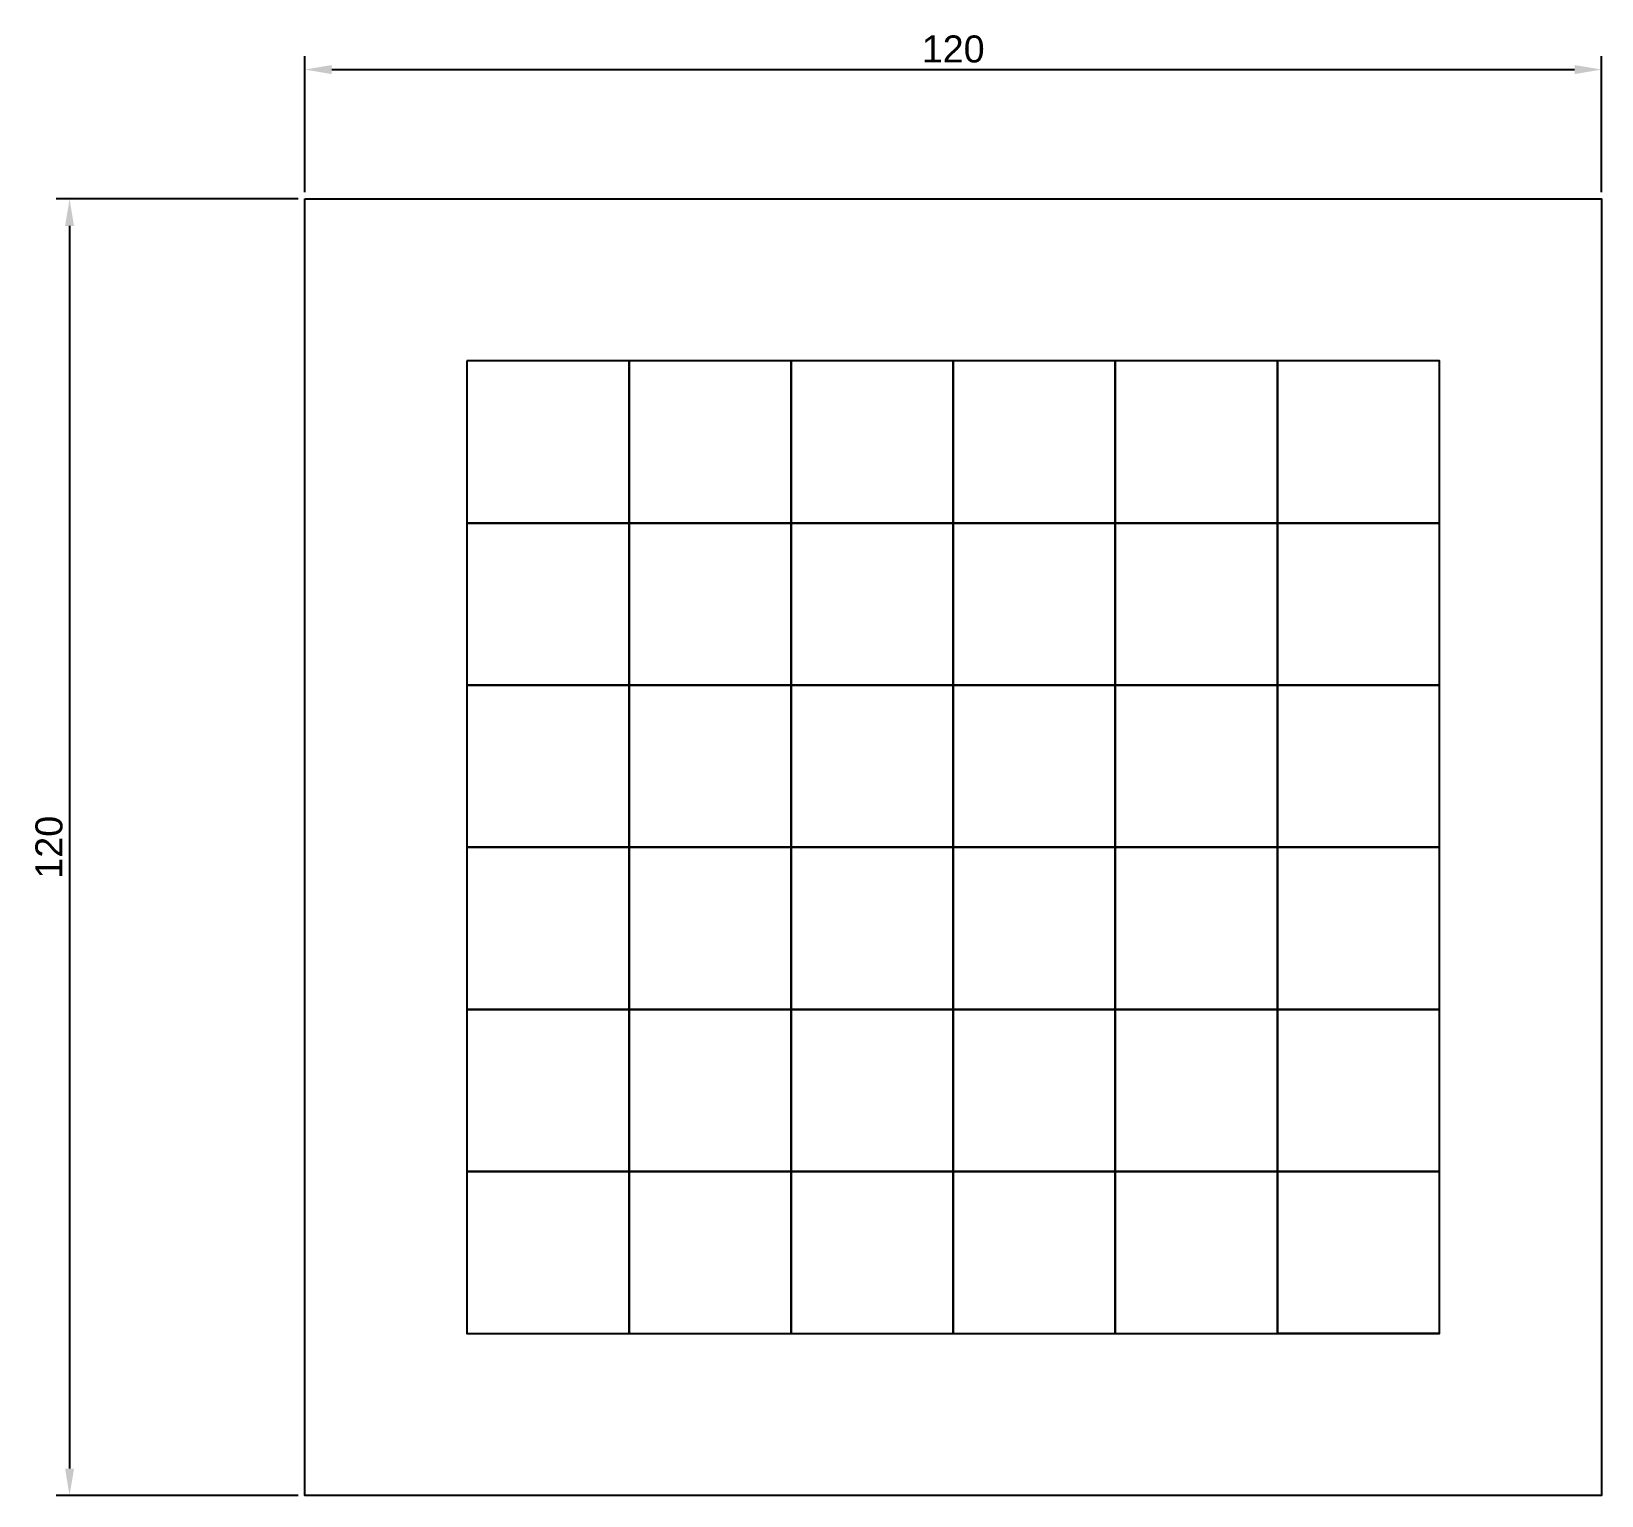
# Model space of a CAD drawing. Header units: centimetres. Extents: x 1433 to 2411, y 1897 to 2531.
# Drawn here: x 2265.5 to 2410.8, y 2122.7 to 2258.2 of the extents above; entities that cross this region are included whole.
import ezdxf

# ---------------------------------------------------------------- set-up
doc = ezdxf.new("R2010")
doc.units = ezdxf.units.CM
doc.styles.get("Standard").update_dxf_attribs({"font": 'Arial.ttf'})
doc.dimstyles.new('ISO-25', dxfattribs={"dimtxt": 2.5, "dimasz": 2.5, "dimexe": 1.25, "dimexo": 0.625, "dimtad": 1, "dimtxsty": 'Standard', "dimcen": 2.5, "dimadec": 0, "dimazin": 0, "dimtfac": 1, "dimtmove": 0, "dimatfit": 3, "dimfxl": 1, "dimarcsym": 0})

msp = doc.modelspace()

# ---------------------------------------------------------------- blocks, each defined once
blk = doc.blocks.new('*D3')
at = {"color": 0, "lineweight": -2, "transparency": 16777216}
for p, q in [((2290.21, 2242.66), (2267.81, 2242.66)), ((2269.06, 2240.16), (2269.06, 2125.16)), ((2290.21, 2122.66), (2267.81, 2122.66))]:
    blk.add_line(p, q, dxfattribs=at)
at = {"color": 0, "transparency": 16777216}
for points in [[(2268.65, 2240.16), (2269.48, 2240.16), (2269.06, 2242.66)], [(2268.65, 2125.16), (2269.48, 2125.16), (2269.06, 2122.66)]]:
    blk.add_solid(points, dxfattribs=at)
at = {"layer": 'Defpoints', "color": 0, "transparency": 16777216}
for p in [(2290.83, 2242.66), (2269.06, 2122.66), (2290.83, 2122.66)]:
    blk.add_point(p, dxfattribs=at)
at = {"color": 0, "transparency": 16777216, "insert": (2267.17, 2182.66), "char_height": 2.5, "attachment_point": 5, "rotation": 90}
blk.add_mtext('120', dxfattribs=at)
blk = doc.blocks.new('*D4')
at = {"color": 0, "lineweight": -2, "transparency": 16777216}
for p, q in [((2290.83, 2243.29), (2290.83, 2255.88)), ((2410.83, 2243.29), (2410.83, 2255.88)), ((2293.33, 2254.63), (2408.33, 2254.63))]:
    blk.add_line(p, q, dxfattribs=at)
at = {"color": 0, "transparency": 16777216}
for points in [[(2293.33, 2255.05), (2293.33, 2254.21), (2290.83, 2254.63)], [(2408.33, 2255.05), (2408.33, 2254.21), (2410.83, 2254.63)]]:
    blk.add_solid(points, dxfattribs=at)
at = {"layer": 'Defpoints', "color": 0, "transparency": 16777216}
for p in [(2410.83, 2254.63), (2290.83, 2242.66), (2410.83, 2242.66)]:
    blk.add_point(p, dxfattribs=at)
at = {"color": 0, "transparency": 16777216, "insert": (2350.83, 2256.52), "char_height": 2.5, "attachment_point": 5}
blk.add_mtext('120', dxfattribs=at)

# ---------------------------------------------------------------- dimensions: what is measured, and where the dimension line sits
dim = msp.add_linear_dim(base=(2410.832, 2254.63), p1=(2290.832, 2242.662), p2=(2410.832, 2242.662), dimstyle='ISO-25')
dim.commit()
dim.dimension.update_dxf_attribs({"geometry": '*D4', "text_midpoint": (2350.832, 2256.522)})
dim = msp.add_linear_dim(base=(2269.065, 2122.662), p1=(2290.832, 2242.662), p2=(2290.832, 2122.662), angle=90, dimstyle='ISO-25')
dim.commit()
dim.dimension.update_dxf_attribs({"geometry": '*D3', "text_midpoint": (2267.173, 2182.662)})

# ---------------------------------------------------------------- linework, layer by layer
msp.add_line((2395.832, 2137.662), (2380.832, 2137.662))
for points in [[(2290.832, 2242.662), (2410.832, 2242.662), (2410.832, 2122.662), (2290.832, 2122.662), (2290.832, 2242.662)], [(2305.832, 2227.662), (2305.832, 2212.662), (2320.832, 2212.662), (2320.832, 2227.662), (2305.832, 2227.662)], [(2320.832, 2227.662), (2320.832, 2212.662), (2335.832, 2212.662), (2335.832, 2227.662), (2320.832, 2227.662)], [(2335.832, 2227.662), (2335.832, 2212.662), (2350.832, 2212.662), (2350.832, 2227.662), (2335.832, 2227.662)], [(2350.832, 2227.662), (2350.832, 2212.662), (2365.832, 2212.662), (2365.832, 2227.662), (2350.832, 2227.662)], [(2365.832, 2227.662), (2365.832, 2212.662), (2380.832, 2212.662), (2380.832, 2227.662), (2365.832, 2227.662)], [(2380.832, 2227.662), (2380.832, 2212.662), (2395.832, 2212.662), (2395.832, 2227.662), (2380.832, 2227.662)], [(2305.832, 2212.662), (2305.832, 2197.662), (2320.832, 2197.662), (2320.832, 2212.662), (2305.832, 2212.662)], [(2320.832, 2212.662), (2320.832, 2197.662), (2335.832, 2197.662), (2335.832, 2212.662), (2320.832, 2212.662)], [(2335.832, 2212.662), (2335.832, 2197.662), (2350.832, 2197.662), (2350.832, 2212.662), (2335.832, 2212.662)], [(2350.832, 2212.662), (2350.832, 2197.662), (2365.832, 2197.662), (2365.832, 2212.662), (2350.832, 2212.662)], [(2365.832, 2212.662), (2365.832, 2197.662), (2380.832, 2197.662), (2380.832, 2212.662), (2365.832, 2212.662)], [(2380.832, 2212.662), (2380.832, 2197.662), (2395.832, 2197.662), (2395.832, 2212.662), (2380.832, 2212.662)], [(2305.832, 2197.662), (2305.832, 2182.662), (2320.832, 2182.662), (2320.832, 2197.662), (2305.832, 2197.662)], [(2320.832, 2197.662), (2320.832, 2182.662), (2335.832, 2182.662), (2335.832, 2197.662), (2320.832, 2197.662)], [(2335.832, 2197.662), (2335.832, 2182.662), (2350.832, 2182.662), (2350.832, 2197.662), (2335.832, 2197.662)], [(2350.832, 2197.662), (2350.832, 2182.662), (2365.832, 2182.662), (2365.832, 2197.662), (2350.832, 2197.662)], [(2365.832, 2197.662), (2365.832, 2182.662), (2380.832, 2182.662), (2380.832, 2197.662), (2365.832, 2197.662)], [(2380.832, 2197.662), (2380.832, 2182.662), (2395.832, 2182.662), (2395.832, 2197.662), (2380.832, 2197.662)], [(2305.832, 2182.662), (2305.832, 2167.662), (2320.832, 2167.662), (2320.832, 2182.662), (2305.832, 2182.662)], [(2320.832, 2182.662), (2320.832, 2167.662), (2335.832, 2167.662), (2335.832, 2182.662), (2320.832, 2182.662)], [(2335.832, 2182.662), (2335.832, 2167.662), (2350.832, 2167.662), (2350.832, 2182.662), (2335.832, 2182.662)], [(2350.832, 2182.662), (2350.832, 2167.662), (2365.832, 2167.662), (2365.832, 2182.662), (2350.832, 2182.662)], [(2365.832, 2182.662), (2365.832, 2167.662), (2380.832, 2167.662), (2380.832, 2182.662), (2365.832, 2182.662)], [(2380.832, 2182.662), (2380.832, 2167.662), (2395.832, 2167.662), (2395.832, 2182.662), (2380.832, 2182.662)], [(2305.832, 2167.662), (2305.832, 2152.662), (2320.832, 2152.662), (2320.832, 2167.662), (2305.832, 2167.662)], [(2320.832, 2167.662), (2320.832, 2152.662), (2335.832, 2152.662), (2335.832, 2167.662), (2320.832, 2167.662)], [(2335.832, 2167.662), (2335.832, 2152.662), (2350.832, 2152.662), (2350.832, 2167.662), (2335.832, 2167.662)], [(2350.832, 2167.662), (2350.832, 2152.662), (2365.832, 2152.662), (2365.832, 2167.662), (2350.832, 2167.662)], [(2365.832, 2167.662), (2365.832, 2152.662), (2380.832, 2152.662), (2380.832, 2167.662), (2365.832, 2167.662)], [(2380.832, 2167.662), (2380.832, 2152.662), (2395.832, 2152.662), (2395.832, 2167.662), (2380.832, 2167.662)], [(2305.832, 2152.662), (2305.832, 2137.662), (2320.832, 2137.662), (2320.832, 2152.662), (2305.832, 2152.662)], [(2320.832, 2152.662), (2320.832, 2137.662), (2335.832, 2137.662), (2335.832, 2152.662), (2320.832, 2152.662)], [(2335.832, 2152.662), (2335.832, 2137.662), (2350.832, 2137.662), (2350.832, 2152.662), (2335.832, 2152.662)], [(2350.832, 2152.662), (2350.832, 2137.662), (2365.832, 2137.662), (2365.832, 2152.662), (2350.832, 2152.662)], [(2365.832, 2152.662), (2365.832, 2137.662), (2380.832, 2137.662), (2380.832, 2152.662), (2365.832, 2152.662)], [(2380.832, 2152.662), (2380.832, 2137.662), (2395.832, 2137.662), (2395.832, 2152.662), (2380.832, 2152.662)]]:
    msp.add_lwpolyline(points)

msp.set_redraw_order([(e.dxf.handle, doc.entitydb.next_handle()) for e in msp.query("TEXT MTEXT ATTDEF DIMENSION ARC_DIMENSION")])  # texts and dimensions are drawn at this point

doc.saveas('drawing.dxf')
